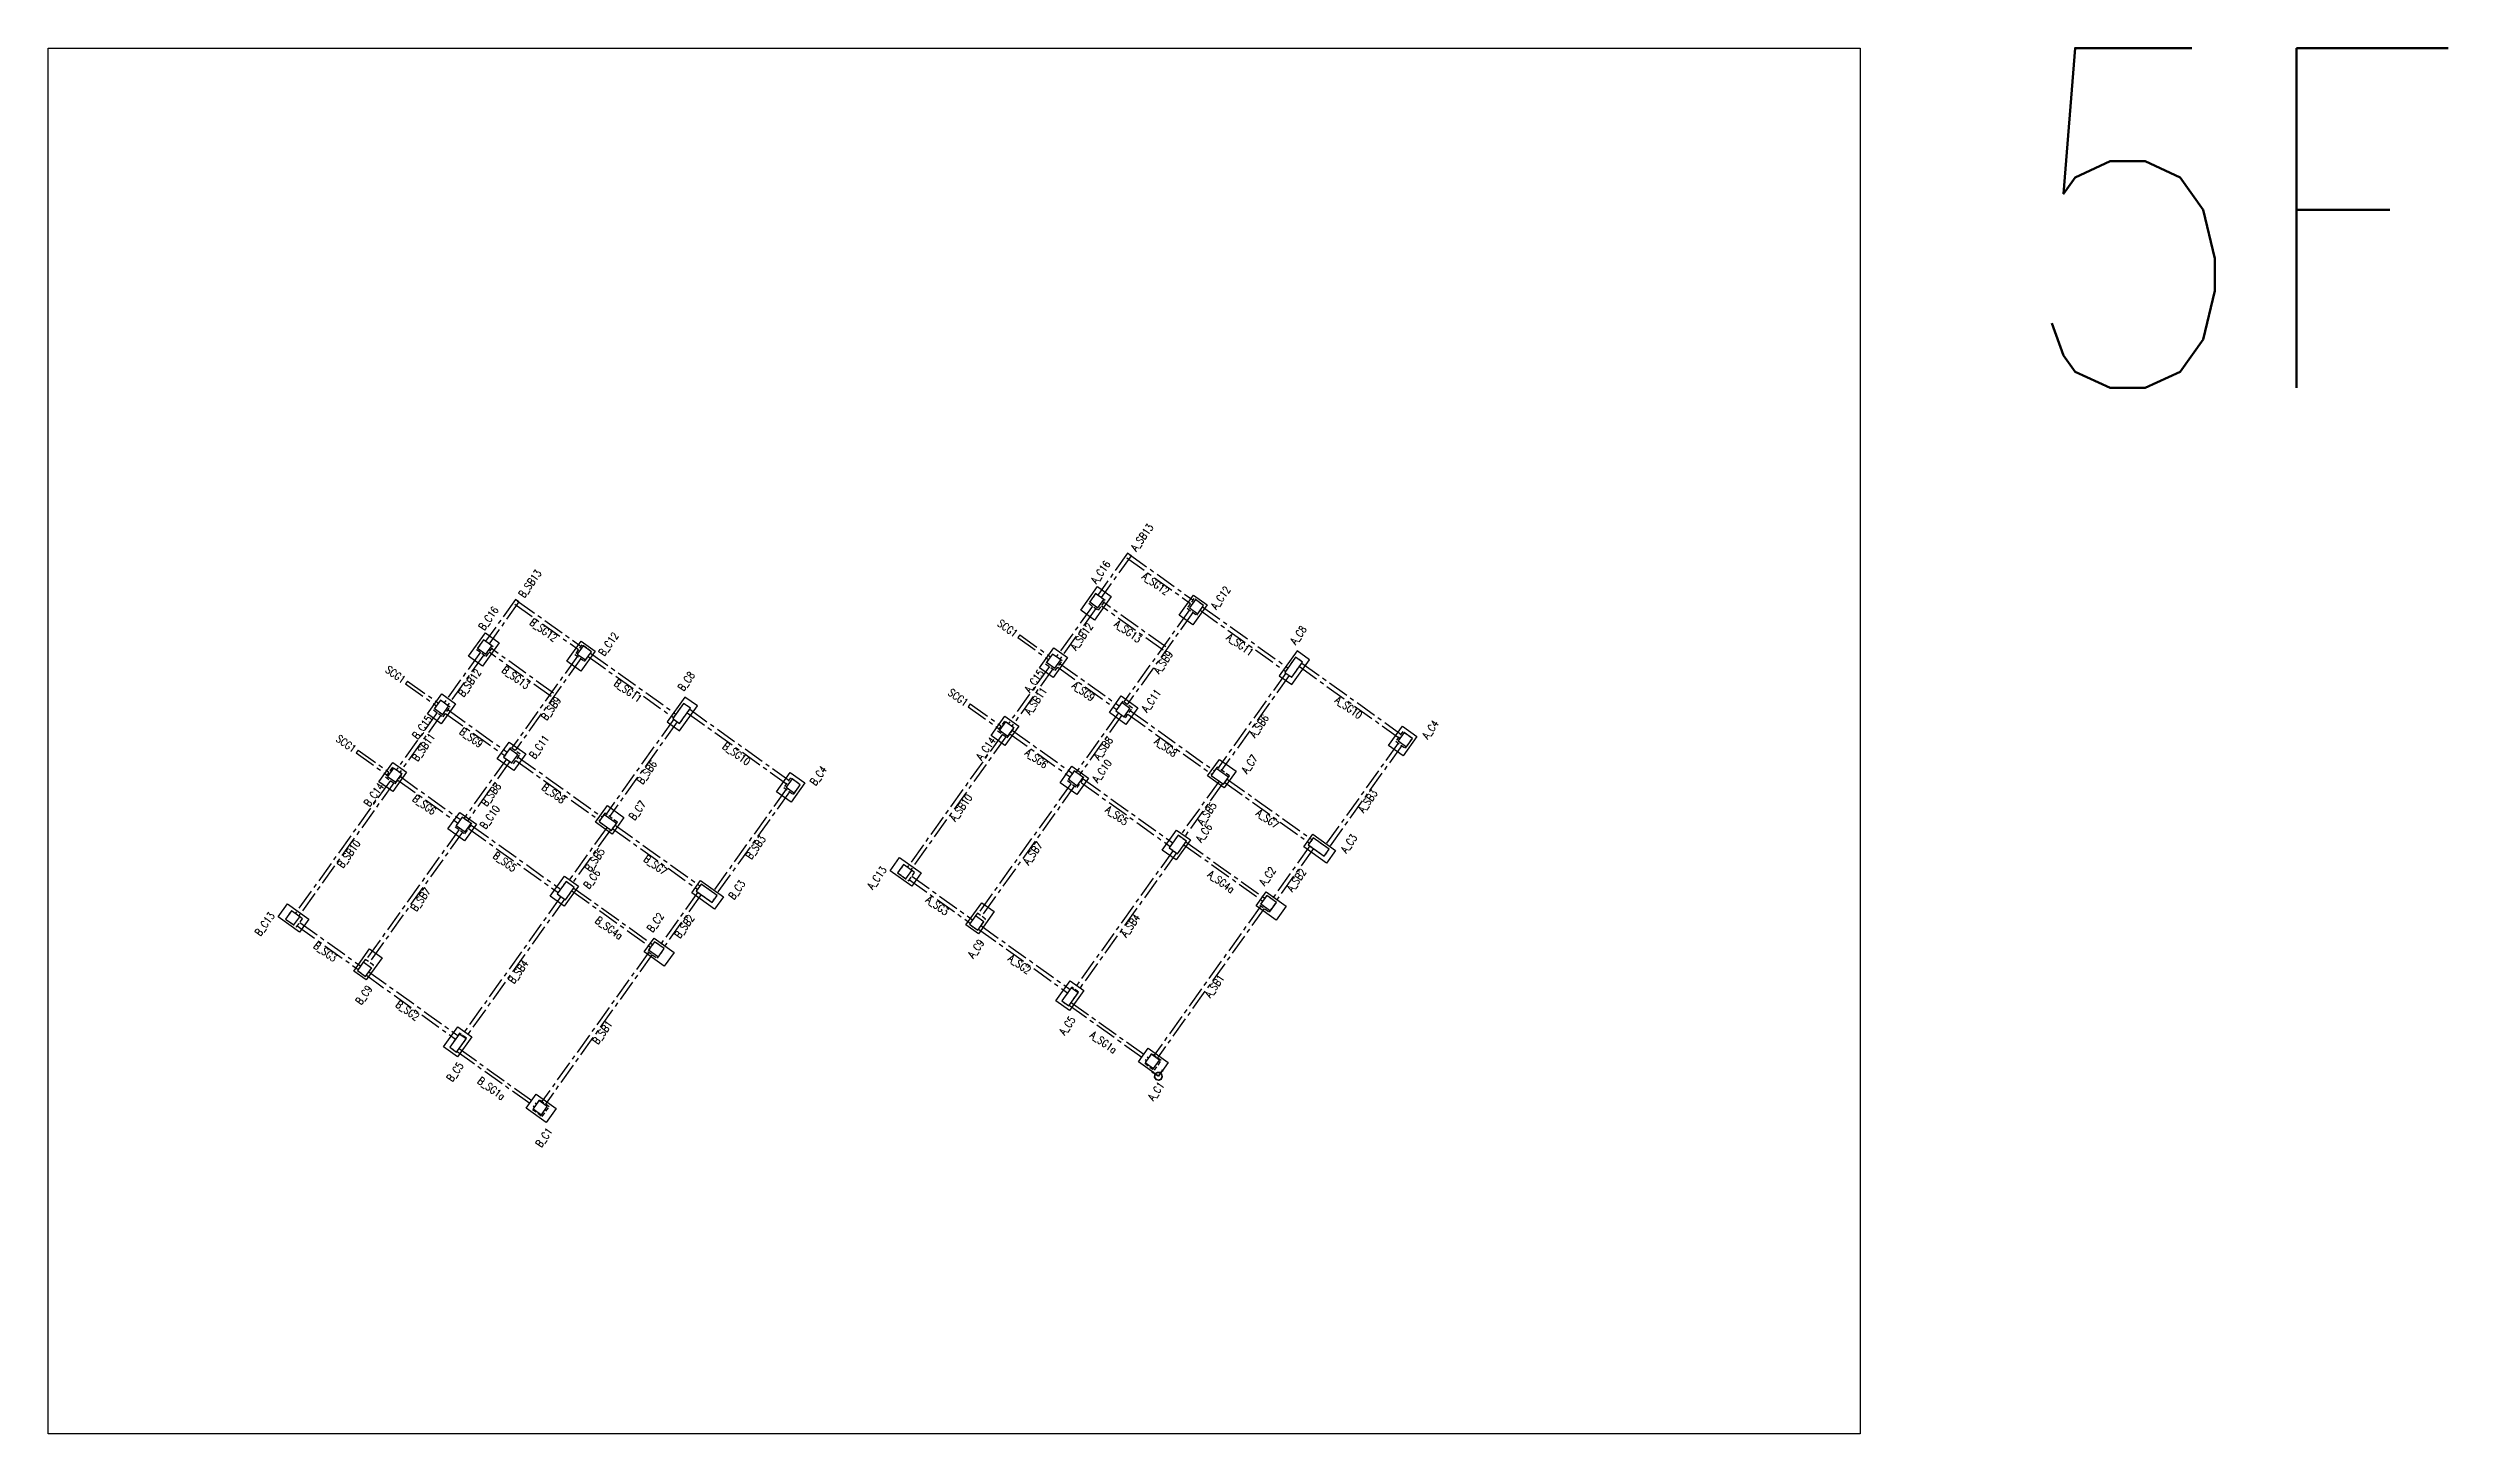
# Model space of a CAD drawing. Header units: millimetres. Extents: x 39613 to 69886, y 27475 to 191272.
# Drawn here: x 50002 to 64126, y 73252 to 81407 of the extents above; entities that cross this region are included whole.
import ezdxf
from ezdxf.enums import TextEntityAlignment as Align

# ---------------------------------------------------------------- set-up
doc = ezdxf.new("R2010")
doc.units = ezdxf.units.MM
doc.header["$LTSCALE"] = 100
doc.header["$MEASUREMENT"] = 0
doc.linetypes.add('CENTER', pattern=[2, 1.25, -0.25, 0.25, -0.25])
doc.linetypes.add('HIDDEN', pattern=[0.375, 0.25, -0.125])
for name, color, linetype in [('TC-COLUMN', 1, 'Continuous'), ('TC-TB', 2, 'Continuous'), ('TC-TC', 4, 'Continuous'), ('TC-虛鋼柱', 4, 'HIDDEN'), ('TC-鋼柱', 11, 'Continuous'), ('TC-鋼粱', 183, 'CENTER')]:
    doc.layers.add(name, color=color, linetype=linetype)
doc.styles.get("Standard").update_dxf_attribs({"font": 'txt.shx', "width": 0.8, "bigfont": 'ae.shx'})

msp = doc.modelspace()

# ---------------------------------------------------------------- texts
at = {"layer": 'Defpoints', "color": 2, "width": 0.8}
msp.add_text('5F', height=2000, rotation=360, dxfattribs=at).set_placement((61589.25, 81407.41), align=Align.TOP_LEFT)
at = {"layer": 'TC-TB', "width": 0.8}
for s, rotation, p in [('A_SB13', 54.440027, (56440.49, 78527.59)), ('B_SB13', 54.440027, (52838.04, 78255.7)), ('A_SG12', 324, (56520.73, 78255.06)), ('B_SG12', 324, (52918.28, 77983.17)), ('SCG1', 324.440027, (55649.56, 77992.96)), ('A_SB12', 54.440027, (56084.87, 77944.15)), ('A_SG13', 324, (56357.4, 77974.83)), ('A_SB9', 54.440027, (56564.46, 77793.56)), ('A_SG11', 324, (57017.64, 77896.77)), ('SCG1', 324.440027, (52047.11, 77721.07)), ('B_SB12', 54.440027, (52482.42, 77672.26)), ('B_SG13', 324, (52754.95, 77702.94)), ('B_SG11', 324, (53415.19, 77624.88)), ('B_SB9', 54.440027, (52962.01, 77521.67)), ('SCG1', 324.440027, (55358.75, 77586.16)), ('A_SB11', 54.440027, (55813.88, 77565.07)), ('A_SG9', 324, (56095.6, 77621.7)), ('A_SG10', 324, (57656.27, 77526.45)), ('B_SG9', 324, (52493.15, 77349.81)), ('A_SB6', 54.440027, (57128.61, 77418.11)), ('SCG1', 324.440027, (51756.3, 77314.27)), ('B_SB11', 54.440027, (52211.43, 77293.18)), ('B_SG10', 324, (54053.82, 77254.56)), ('A_SG6', 324, (55818.89, 77226.46)), ('A_SB8', 54.440027, (56211.2, 77287.12)), ('A_SG8', 324, (56580.3, 77293.8)), ('B_SB6', 54.440027, (53526.16, 77146.22)), ('B_SG6', 324, (52216.44, 76954.57)), ('B_SB8', 54.440027, (52608.75, 77015.23)), ('B_SG8', 324, (52977.85, 77021.91)), ('A_SB10', 54.440027, (55374.4, 76937.4)), ('A_SB3', 54.440027, (57768.66, 76976)), ('A_SG5', 324, (56292.43, 76891.11)), ('A_SB5', 54.440027, (56821.8, 76902.97)), ('A_SG7', 324, (57179.36, 76871.86)), ('B_SB10', 54.440027, (51771.95, 76665.51)), ('B_SB5', 54.440027, (53219.35, 76631.08)), ('B_SB3', 54.440027, (54166.21, 76704.11)), ('A_SB7', 54.440027, (55796.91, 76669.21)), ('B_SG5', 324, (52689.98, 76619.22)), ('B_SG7', 324, (53576.91, 76599.97)), ('A_SG4a', 324, (56906.1, 76501.59)), ('A_SB2', 54.440027, (57349.04, 76510.77)), ('B_SB7', 54.440027, (52194.46, 76397.32)), ('B_SG4a', 324, (53303.65, 76229.7)), ('B_SB2', 54.440027, (53746.59, 76238.88)), ('A_SG3', 324, (55236.2, 76361.76)), ('A_SB4', 54.440027, (56371.55, 76243.9)), ('B_SG3', 324, (51633.75, 76089.87)), ('B_SB4', 54.440027, (52769.1, 75972.01)), ('A_SG2', 324, (55720.03, 76015.88)), ('A_SB1', 54.440027, (56866.34, 75887.12)), ('B_SG2', 324, (52117.58, 75743.99)), ('B_SB1', 54.440027, (53263.89, 75615.23)), ('A_SG1a', 324, (56213.94, 75556.95)), ('B_SG1a', 324, (52611.49, 75285.06))]:
    msp.add_text(s, height=45, rotation=rotation, dxfattribs=at).set_placement(p, align=Align.MIDDLE_CENTER)
at = {"layer": 'TC-TC', "width": 0.8}
for s, p in [('A_C16', (56196.3, 78323.55)), ('B_C16', (52593.85, 78051.66)), ('A_C12', (56902.89, 78172.4)), ('A_C8', (57360.44, 77953.05)), ('B_C12', (53300.44, 77900.51)), ('B_C8', (53757.99, 77681.16)), ('A_C15', (55805.52, 77682.34)), ('A_C11', (56494.43, 77567.02)), ('B_C15', (52203.07, 77410.45)), ('A_C4', (58137.58, 77397.49)), ('B_C11', (52891.98, 77295.13)), ('A_C14', (55521.68, 77285.3)), ('B_C4', (54535.13, 77125.6)), ('A_C10', (56204.51, 77153.72)), ('A_C7', (57072.72, 77193.78)), ('B_C14', (51919.23, 77013.41)), ('B_C10', (52602.06, 76881.83)), ('B_C7', (53470.27, 76921.89)), ('A_C6', (56804.49, 76789.34)), ('A_C3', (57657.88, 76726.46)), ('B_C6', (53202.04, 76517.45)), ('A_C13', (54879.51, 76524.55)), ('A_C2', (57178.43, 76534.32)), ('B_C3', (54055.43, 76454.57)), ('B_C13', (51277.06, 76252.66)), ('B_C2', (53575.98, 76262.43)), ('A_C9', (55462.94, 76107.47)), ('B_C9', (51860.49, 75835.58)), ('A_C5', (55999.62, 75654.84)), ('B_C5', (52397.17, 75382.95)), ('A_C1', (56522.63, 75268.66)), ('B_C1', (52920.18, 74996.77))]:
    msp.add_text(s, height=45, rotation=54.440027, dxfattribs=at).set_placement(p, align=Align.MIDDLE_CENTER)

# ---------------------------------------------------------------- blocks, each defined once
blk = doc.blocks.new('origin')
at = {"color": 3, "lineweight": 35}
blk.add_line((0, 0), (0, 39), dxfattribs=at)
at = {"color": 1, "lineweight": 35}
blk.add_line((0, 0), (39, 0), dxfattribs=at)
at = {"color": 7, "lineweight": 35, "true_color": 0xffffff}
blk.add_lwpolyline([(0, 24), (-18, 15), (-24, 0), (-18, -15), (-4, -23), (13, -19), (22, -7), (23, 6), (15, 18), (0, 24)], dxfattribs=at)
at = {"color": 3, "lineweight": 35}
blk.add_lwpolyline([(0, 44), (-3, 39), (3, 39)], close=True, dxfattribs=at)
at = {"color": 1, "lineweight": 35}
blk.add_lwpolyline([(44, 0), (39, 3), (39, -3)], close=True, dxfattribs=at)

# ---------------------------------------------------------------- linework, layer by layer
at = {"layer": 'Defpoints'}
msp.add_lwpolyline([(60666.19, 81407.41), (60666.19, 73252.05), (50001.56, 73252.05), (50001.56, 81407.41)], close=True, dxfattribs=at)
at = {"layer": 'TC-COLUMN'}
for points in [[(56259.6, 78179.96), (56160.73, 78041.66), (56079.38, 78099.82), (56178.24, 78238.12)], [(56658.15, 78070.78), (56742.48, 78188.74), (56823.83, 78130.59), (56739.5, 78012.63)], [(52476.93, 77827.93), (52575.79, 77966.23), (52657.15, 77908.07), (52558.28, 77769.77)], [(53055.7, 77798.89), (53140.03, 77916.85), (53221.38, 77858.7), (53137.05, 77740.74)], [(55836.93, 77760.68), (55921.26, 77878.63), (56002.61, 77820.48), (55918.29, 77702.52)], [(57247.88, 77713.91), (57321.1, 77661.57), (57425.77, 77808.01), (57352.55, 77860.35)], [(52234.49, 77488.79), (52318.81, 77606.74), (52400.16, 77548.59), (52315.84, 77430.63)], [(53645.43, 77442.02), (53718.65, 77389.68), (53823.32, 77536.12), (53750.11, 77588.46)], [(56317.75, 77594.99), (56415.37, 77525.2), (56345.58, 77427.58), (56247.96, 77497.37)], [(55551.94, 77362.01), (55633.36, 77475.9), (55714.71, 77417.74), (55633.29, 77303.85)], [(57891.43, 77303.02), (57972.85, 77416.91), (58058.27, 77355.85), (57976.85, 77241.96)], [(52715.3, 77323.1), (52812.92, 77253.31), (52743.13, 77155.69), (52645.51, 77225.48)], [(51949.49, 77090.12), (52030.91, 77204.01), (52112.26, 77145.85), (52030.84, 77031.96)], [(54288.98, 77031.13), (54370.4, 77145.02), (54455.82, 77083.96), (54374.4, 76970.07)], [(56027.82, 77181.69), (56125.44, 77111.9), (56055.66, 77014.28), (55958.03, 77084.07)], [(56896.03, 77221.75), (56993.65, 77151.96), (56923.87, 77054.34), (56826.25, 77124.13)], [(52425.37, 76909.8), (52522.99, 76840.01), (52453.21, 76742.39), (52355.58, 76812.18)], [(53293.58, 76949.86), (53391.2, 76880.07), (53321.42, 76782.45), (53223.8, 76852.24)], [(56559.75, 76687.72), (56644.08, 76805.68), (56725.43, 76747.52), (56641.1, 76629.56)], [(57392.25, 76707.38), (57444.59, 76780.6), (57578.81, 76684.64), (57526.47, 76611.42)], [(55084.66, 76476.23), (54958.57, 76566.37), (55013.82, 76643.65), (55139.91, 76553.51)], [(52957.3, 76415.83), (53041.63, 76533.79), (53122.98, 76475.63), (53038.65, 76357.67)], [(53789.8, 76435.49), (53842.14, 76508.71), (53976.36, 76412.75), (53924.02, 76339.53)], [(57230.34, 76275.94), (57112.38, 76360.27), (57170.54, 76441.62), (57288.5, 76357.29)], [(51482.22, 76204.34), (51356.12, 76294.48), (51411.37, 76371.76), (51537.46, 76281.62)], [(55496.76, 76378.31), (55569.98, 76325.97), (55476.93, 76195.81), (55403.71, 76248.15)], [(53627.89, 76004.05), (53509.93, 76088.38), (53568.09, 76169.73), (53686.05, 76085.4)], [(51894.31, 76106.42), (51967.53, 76054.08), (51874.48, 75923.92), (51801.26, 75976.26)], [(55932.25, 75801.34), (56016.58, 75919.3), (56097.93, 75861.15), (56013.6, 75743.19)], [(52329.8, 75529.45), (52414.13, 75647.41), (52495.48, 75589.26), (52411.15, 75471.3)], [(56536.62, 75357), (56418.66, 75441.33), (56476.81, 75522.68), (56594.77, 75438.36)], [(52934.17, 75085.11), (52816.21, 75169.44), (52874.36, 75250.79), (52992.32, 75166.47)]]:
    msp.add_lwpolyline(points, close=True, dxfattribs=at)
at = {"layer": 'TC-虛鋼柱'}
for points in [[(56183.42, 78099.2), (56224.13, 78156.14), (56167.18, 78196.85), (56126.48, 78139.91)], [(56762.19, 78070.16), (56802.9, 78127.11), (56745.96, 78167.82), (56705.25, 78110.87)], [(52580.97, 77827.31), (52621.68, 77884.25), (52564.74, 77924.96), (52524.03, 77868.02)], [(53159.74, 77798.27), (53200.45, 77855.22), (53143.51, 77895.93), (53102.8, 77838.98)], [(55929.35, 77743.78), (55970.05, 77800.73), (55913.11, 77841.44), (55872.4, 77784.49)], [(57385.09, 77794.07), (57344.41, 77823.15), (57280.44, 77733.66), (57321.11, 77704.58)], [(52326.9, 77471.89), (52367.6, 77528.84), (52310.66, 77569.55), (52269.95, 77512.6)], [(53782.64, 77522.18), (53741.96, 77551.26), (53677.99, 77461.77), (53718.66, 77432.69)], [(56342.69, 77466.52), (56383.4, 77523.47), (56326.45, 77564.18), (56285.74, 77507.23)], [(55647.26, 77349.18), (55687.96, 77406.13), (55631.02, 77446.84), (55590.31, 77389.89)], [(52740.24, 77194.63), (52780.95, 77251.58), (52724, 77292.29), (52683.29, 77235.34)], [(57990.82, 77287.29), (58031.53, 77344.24), (57974.58, 77384.94), (57933.87, 77328)], [(52044.81, 77077.29), (52085.52, 77134.24), (52028.57, 77174.95), (51987.86, 77118)], [(56057.71, 77055.84), (56098.41, 77112.78), (56041.47, 77153.49), (56000.76, 77096.55)], [(56920.39, 77075.26), (56955.28, 77124.08), (56882.06, 77176.41), (56847.17, 77127.6)], [(54388.37, 77015.4), (54429.08, 77072.35), (54372.13, 77113.06), (54331.42, 77056.11)], [(52455.26, 76783.95), (52495.96, 76840.89), (52439.02, 76881.6), (52398.31, 76824.66)], [(53317.94, 76803.37), (53352.83, 76852.19), (53279.61, 76904.53), (53244.72, 76855.71)], [(56649.25, 76666.76), (56701.59, 76739.98), (56652.78, 76774.87), (56600.44, 76701.65)], [(57512.55, 76652.11), (57541.63, 76692.79), (57448.07, 76759.66), (57419, 76718.99)], [(55066.95, 76507.33), (55101.84, 76556.14), (55036.76, 76602.66), (55001.87, 76553.85)], [(53046.81, 76394.87), (53099.14, 76468.09), (53050.33, 76502.98), (52997.99, 76429.76)], [(53910.1, 76380.22), (53939.18, 76420.9), (53845.62, 76487.77), (53816.55, 76447.1)], [(57190.25, 76323.04), (57230.96, 76379.98), (57174.02, 76420.69), (57133.31, 76363.75)], [(51464.5, 76235.44), (51499.39, 76284.25), (51434.31, 76330.78), (51399.42, 76281.96)], [(55473.45, 76216.73), (55519.97, 76281.82), (55471.16, 76316.71), (55424.64, 76251.63)], [(53587.8, 76051.15), (53628.51, 76108.09), (53571.57, 76148.8), (53530.86, 76091.86)], [(51871, 75944.85), (51917.52, 76009.93), (51868.71, 76044.82), (51822.19, 75979.74)], [(56008.96, 75771.09), (56067.12, 75852.44), (56026.44, 75881.52), (55968.29, 75800.17)], [(52406.51, 75499.2), (52464.67, 75580.55), (52423.99, 75609.63), (52365.84, 75528.28)], [(56512.8, 75392.47), (56553.51, 75449.42), (56496.56, 75490.12), (56455.85, 75433.18)], [(52910.35, 75120.58), (52951.06, 75177.53), (52894.11, 75218.23), (52853.4, 75161.29)]]:
    msp.add_lwpolyline(points, close=True, dxfattribs=at)
at = {"layer": 'TC-鋼柱'}
for points in [[(56181.1, 78113.15), (56216, 78161.96), (56167.18, 78196.85), (56132.29, 78148.04)], [(56768.01, 78078.3), (56802.9, 78127.11), (56754.09, 78162), (56719.2, 78113.19)], [(52578.65, 77841.26), (52613.55, 77890.07), (52564.74, 77924.96), (52529.84, 77876.15)], [(53165.56, 77806.41), (53200.45, 77855.22), (53151.64, 77890.11), (53116.75, 77841.3)], [(55927.03, 77757.73), (55961.92, 77806.54), (55913.11, 77841.44), (55878.22, 77792.63)], [(57385.09, 77794.07), (57344.41, 77823.15), (57280.44, 77733.66), (57321.11, 77704.58)], [(52324.58, 77485.84), (52359.47, 77534.65), (52310.66, 77569.55), (52275.77, 77520.74)], [(53782.64, 77522.18), (53741.96, 77551.26), (53677.99, 77461.77), (53718.66, 77432.69)], [(56334.55, 77472.34), (56369.45, 77521.15), (56320.64, 77556.04), (56285.74, 77507.23)], [(55651.04, 77358.77), (55685.93, 77407.58), (55637.12, 77442.48), (55602.23, 77393.67)], [(52732.1, 77200.45), (52767, 77249.26), (52718.19, 77284.15), (52683.29, 77235.34)], [(57996.64, 77295.43), (58031.53, 77344.24), (57982.72, 77379.13), (57947.82, 77330.32)], [(52048.59, 77086.88), (52083.48, 77135.69), (52034.67, 77170.59), (51999.78, 77121.78)], [(56059.45, 77066.88), (56094.35, 77115.69), (56041.47, 77153.49), (56006.58, 77104.68)], [(56920.39, 77075.26), (56949.46, 77115.94), (56876.25, 77168.28), (56847.17, 77127.6)], [(54394.19, 77023.54), (54429.08, 77072.35), (54380.27, 77107.24), (54345.37, 77058.43)], [(52457, 76794.99), (52491.9, 76843.8), (52439.02, 76881.6), (52404.13, 76832.79)], [(53317.94, 76803.37), (53347.01, 76844.05), (53273.8, 76896.39), (53244.72, 76855.71)], [(56649.25, 76666.76), (56701.59, 76739.98), (56652.78, 76774.87), (56600.44, 76701.65)], [(57512.55, 76652.11), (57541.63, 76692.79), (57448.07, 76759.66), (57419, 76718.99)], [(55050.68, 76518.96), (55085.57, 76567.77), (55036.76, 76602.66), (55001.87, 76553.85)], [(53046.81, 76394.87), (53099.14, 76468.09), (53050.33, 76502.98), (52997.99, 76429.76)], [(53910.1, 76380.22), (53939.18, 76420.9), (53845.62, 76487.77), (53816.55, 76447.1)], [(57196.07, 76331.17), (57230.96, 76379.98), (57174.02, 76420.69), (57139.12, 76371.88)], [(51448.23, 76247.07), (51483.12, 76295.88), (51434.31, 76330.78), (51399.42, 76281.96)], [(55473.45, 76216.73), (55508.34, 76265.55), (55459.53, 76300.44), (55424.64, 76251.63)], [(53593.62, 76059.28), (53628.51, 76108.09), (53571.57, 76148.8), (53536.67, 76099.99)], [(51871, 75944.85), (51905.89, 75993.66), (51857.08, 76028.55), (51822.19, 75979.74)], [(56008.96, 75771.09), (56064.21, 75848.37), (56023.54, 75877.45), (55968.29, 75800.17)], [(52406.51, 75499.2), (52461.76, 75576.48), (52421.09, 75605.56), (52365.84, 75528.28)], [(56507.57, 75402.35), (56542.47, 75451.16), (56493.66, 75486.06), (56458.76, 75437.25)], [(52905.12, 75130.46), (52940.02, 75179.27), (52891.21, 75214.17), (52856.31, 75165.36)]]:
    msp.add_lwpolyline(points, close=True, dxfattribs=at)
at = {"layer": 'TC-鋼粱'}
for p, q in [((56355.58, 78434.59), (56179.39, 78188.13)), ((56375.92, 78420.05), (56199.73, 78173.59)), ((56351.21, 78406.99), (56725.6, 78139.34)), ((56375.92, 78420.05), (56355.58, 78434.59)), ((56365.75, 78427.32), (56740.14, 78159.68)), ((52753.13, 78162.7), (52576.94, 77916.24)), ((52773.47, 78148.16), (52597.28, 77901.7)), ((52748.76, 78135.1), (53123.15, 77867.45)), ((52773.47, 78148.16), (52753.13, 78162.7)), ((52763.3, 78155.43), (53137.69, 77887.79)), ((56148.85, 78123.91), (55935.48, 77825.45)), ((56565.09, 77863.23), (56200.87, 78123.6)), ((56579.63, 77883.57), (56215.41, 78143.94)), ((56797.09, 78118.97), (57299.26, 77759.98)), ((56169.19, 78109.37), (55955.82, 77810.91)), ((56719.48, 78100.69), (56332.73, 77559.69)), ((56739.82, 78086.15), (56353.07, 77545.15)), ((56782.55, 78098.63), (57284.72, 77739.65)), ((52546.4, 77852.02), (52333.03, 77553.56)), ((52566.74, 77837.49), (52353.37, 77539.02)), ((52962.64, 77591.34), (52598.42, 77851.71)), ((52977.18, 77611.68), (52612.96, 77872.05)), ((53117.03, 77828.8), (52730.28, 77287.8)), ((53194.64, 77847.08), (53696.81, 77488.09)), ((55720.46, 77954.57), (55708.83, 77938.3)), ((55708.83, 77938.3), (55889.85, 77808.9)), ((55720.46, 77954.57), (55901.48, 77825.17)), ((53137.37, 77814.26), (52750.62, 77273.26)), ((53180.1, 77826.74), (53682.27, 77467.76)), ((55894.77, 77768.5), (55653.39, 77430.84)), ((55915.11, 77753.96), (55673.73, 77416.31)), ((55943.88, 77764.12), (56291.66, 77515.51)), ((55958.42, 77784.46), (56306.2, 77535.84)), ((57286.54, 77729.3), (56888.18, 77172.05)), ((57306.88, 77714.76), (56908.51, 77157.51)), ((57366.19, 77767.63), (57949.87, 77350.37)), ((57380.72, 77787.97), (57964.41, 77370.71)), ((52118.01, 77682.68), (52106.38, 77666.41)), ((52106.38, 77666.41), (52287.4, 77537.01)), ((52118.01, 77682.68), (52299.03, 77553.28)), ((55429.65, 77547.77), (55418.01, 77531.5)), ((55429.65, 77547.77), (55610.66, 77418.36)), ((52292.32, 77496.61), (52050.94, 77158.95)), ((52312.66, 77482.07), (52071.28, 77144.42)), ((52341.43, 77492.23), (52689.21, 77243.62)), ((52355.97, 77512.57), (52703.75, 77263.95)), ((53684.09, 77457.41), (53285.73, 76900.16)), ((53704.43, 77442.87), (53306.06, 76885.62)), ((53763.74, 77495.74), (54347.42, 77078.48)), ((53778.27, 77516.08), (54361.96, 77098.82)), ((55418.01, 77531.5), (55599.03, 77402.09)), ((56302.01, 77495.6), (56052.04, 77145.93)), ((56322.35, 77481.06), (56072.38, 77131.39)), ((56357.33, 77487), (56851.53, 77133.71)), ((56371.87, 77507.34), (56866.07, 77154.04)), ((51827.2, 77275.88), (51815.56, 77259.61)), ((51827.2, 77275.88), (52008.22, 77146.48)), ((55618.78, 77369.54), (55059.13, 76586.67)), ((55639.12, 77355), (55079.47, 76572.13)), ((55663.23, 77371.53), (56016.7, 77118.85)), ((55677.77, 77391.87), (56031.24, 77139.19)), ((57948.36, 77317.64), (57515.18, 76711.69)), ((57968.7, 77303.11), (57535.52, 76697.15)), ((51815.56, 77259.61), (51996.58, 77130.2)), ((52699.56, 77223.71), (52449.59, 76874.04)), ((52719.9, 77209.17), (52469.93, 76859.5)), ((52754.88, 77215.11), (53249.08, 76861.82)), ((52769.42, 77235.45), (53263.62, 76882.15)), ((52016.33, 77097.65), (51456.68, 76314.78)), ((52036.67, 77083.11), (51477.02, 76300.24)), ((52060.78, 77099.64), (52414.25, 76846.96)), ((52075.32, 77119.98), (52428.79, 76867.3)), ((54345.91, 77045.75), (53912.73, 76439.8)), ((54366.25, 77031.22), (53933.07, 76425.26)), ((56023.28, 77080.45), (55475.23, 76313.8)), ((56043.62, 77065.91), (55495.57, 76299.26)), ((56083.58, 77083.44), (56606.26, 76709.79)), ((56094.05, 77106.68), (56620.8, 76730.13)), ((56893.95, 77094.17), (56661.33, 76768.76)), ((56914.29, 77079.63), (56681.66, 76754.22)), ((56927.74, 77085.54), (57426.27, 76729.16)), ((56942.27, 77105.88), (57440.8, 76749.5)), ((52420.83, 76808.56), (51872.78, 76041.91)), ((52441.17, 76794.02), (51893.12, 76027.37)), ((52477.06, 76814.45), (53003.81, 76437.9)), ((52491.6, 76834.79), (53018.35, 76458.24)), ((53291.5, 76822.28), (53058.88, 76496.87)), ((53311.84, 76807.74), (53079.21, 76482.33)), ((53325.29, 76813.65), (53823.82, 76457.27)), ((53339.82, 76833.99), (53838.35, 76477.61)), ((56687.06, 76719.64), (57150.75, 76388.15)), ((56698.69, 76735.91), (57162.39, 76404.42)), ((57428.5, 76712.19), (57204.52, 76398.88)), ((56622.82, 76685.66), (56040.68, 75871.34)), ((56643.15, 76671.12), (56061.02, 75856.8)), ((57448.84, 76697.65), (57224.86, 76384.34)), ((53084.61, 76447.75), (53548.31, 76116.26)), ((53096.24, 76464.02), (53559.94, 76132.53)), ((53826.05, 76440.3), (53602.07, 76126.99)), ((53846.39, 76425.77), (53622.41, 76112.45)), ((55071.31, 76513.43), (55429, 76257.73)), ((55085.85, 76533.77), (55443.54, 76278.07)), ((53020.37, 76413.77), (52438.23, 75599.45)), ((53040.7, 76399.23), (52458.57, 75584.91)), ((57139.41, 76359.38), (56510.75, 75479.98)), ((57159.75, 76344.85), (56531.09, 75465.44)), ((51468.86, 76241.54), (51826.55, 75985.84)), ((51483.4, 76261.88), (51841.09, 76006.18)), ((55477.81, 76222.84), (56002.37, 75847.84)), ((55492.35, 76243.17), (56016.91, 75868.18)), ((53536.96, 76087.5), (52908.3, 75208.09)), ((53557.3, 76072.96), (52928.64, 75193.55)), ((51875.36, 75950.95), (52399.92, 75575.95)), ((51889.9, 75971.28), (52414.46, 75596.29)), ((56011.87, 75775.16), (56467.49, 75449.45)), ((56023.5, 75791.43), (56479.12, 75465.72)), ((52409.42, 75503.27), (52865.04, 75177.56)), ((52421.05, 75519.54), (52876.67, 75193.83))]:
    msp.add_line(p, q, dxfattribs=at)

# ---------------------------------------------------------------- block references
at = {"rotation": 54.44002677732187}
msp.add_blockref('origin', (56536.62, 75357), dxfattribs=at)

msp.set_redraw_order([(e.dxf.handle, doc.entitydb.next_handle()) for e in msp.query("TEXT MTEXT ATTDEF DIMENSION ARC_DIMENSION")])  # texts and dimensions are drawn at this point

doc.saveas('drawing.dxf')
